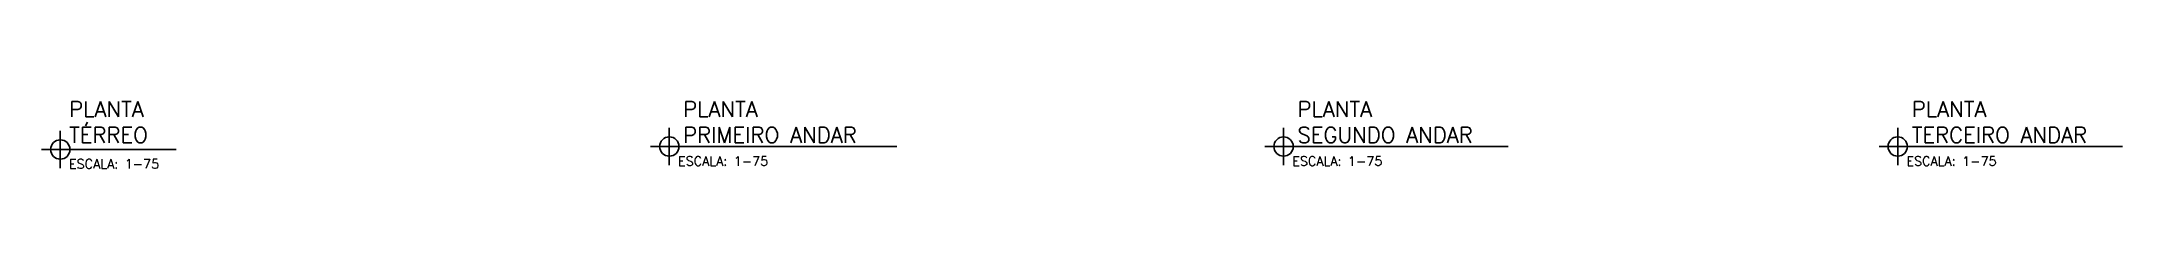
# Model space of a CAD drawing. Header units: millimetres. Extents: x 4 to 107, y -19 to 38.
# Drawn here: x 4.1 to 70.9, y 2.7 to 4.8 of the extents above; entities that cross this region are included whole.
import ezdxf

# ---------------------------------------------------------------- set-up
doc = ezdxf.new("R2010")
doc.units = ezdxf.units.MM
doc.layers.add('TEXTOS', color=2, linetype='Continuous')
doc.styles.add('Simples padrao', font='simplex.shx', dxfattribs={"height": 0.025})

msp = doc.modelspace()

# ---------------------------------------------------------------- texts
at = {"layer": 'TEXTOS', "attachment_point": 1, "style": 'Simples padrao'}
for s, width, insert, char_height in [('PLANTA\\PTÉRREO', 4.94727, (4.938, 4.821), 0.5), ('PLANTA\\PPRIMEIRO ANDAR', 6.97955, (24.659, 4.821), 0.5), ('PLANTA\\PSEGUNDO ANDAR', 6.97955, (44.381, 4.821), 0.5), ('PLANTA\\PTERCEIRO ANDAR', 6.97955, (64.103, 4.821), 0.5), ('ESCALA: 1-75', 5.45919, (4.938, 2.956), 0.3), ('ESCALA: 1-75', 5.45919, (24.493, 3.051), 0.3), ('ESCALA: 1-75', 5.45919, (44.214, 3.051), 0.3), ('ESCALA: 1-75', 5.45919, (63.936, 3.051), 0.3)]:
    msp.add_mtext_dynamic_manual_height_columns(s, width=width, gutter_width=0.125, heights=[0], dxfattribs=dict(at, insert=insert, char_height=char_height))

# ---------------------------------------------------------------- linework, layer by layer
at = {"layer": 'TEXTOS'}
for p, q in [((4.657, 3.272), (4.657, 3.872)), ((24.212, 3.368), (23.612, 3.368)), ((24.212, 3.368), (24.212, 3.968)), ((24.212, 3.368), (24.212, 2.768)), ((24.212, 3.368), (31.516, 3.368)), ((43.934, 3.368), (43.334, 3.368)), ((43.934, 3.368), (43.934, 3.968)), ((43.934, 3.368), (43.934, 2.768)), ((43.934, 3.368), (51.145, 3.368)), ((63.655, 3.368), (63.055, 3.368)), ((63.655, 3.368), (63.655, 3.968)), ((63.655, 3.368), (63.655, 2.768)), ((63.655, 3.368), (70.869, 3.368)), ((4.657, 3.272), (4.057, 3.272)), ((4.657, 3.272), (4.657, 2.672)), ((4.657, 3.272), (8.377, 3.272))]:
    msp.add_line(p, q, dxfattribs=at)
for centre in [(4.657, 3.272), (24.212, 3.368), (43.934, 3.368), (63.655, 3.368)]:
    msp.add_circle(centre, 0.311, dxfattribs=at)

msp.set_redraw_order([(e.dxf.handle, doc.entitydb.next_handle()) for e in msp.query("TEXT MTEXT ATTDEF DIMENSION ARC_DIMENSION")])  # texts and dimensions are drawn at this point

doc.saveas('drawing.dxf')
